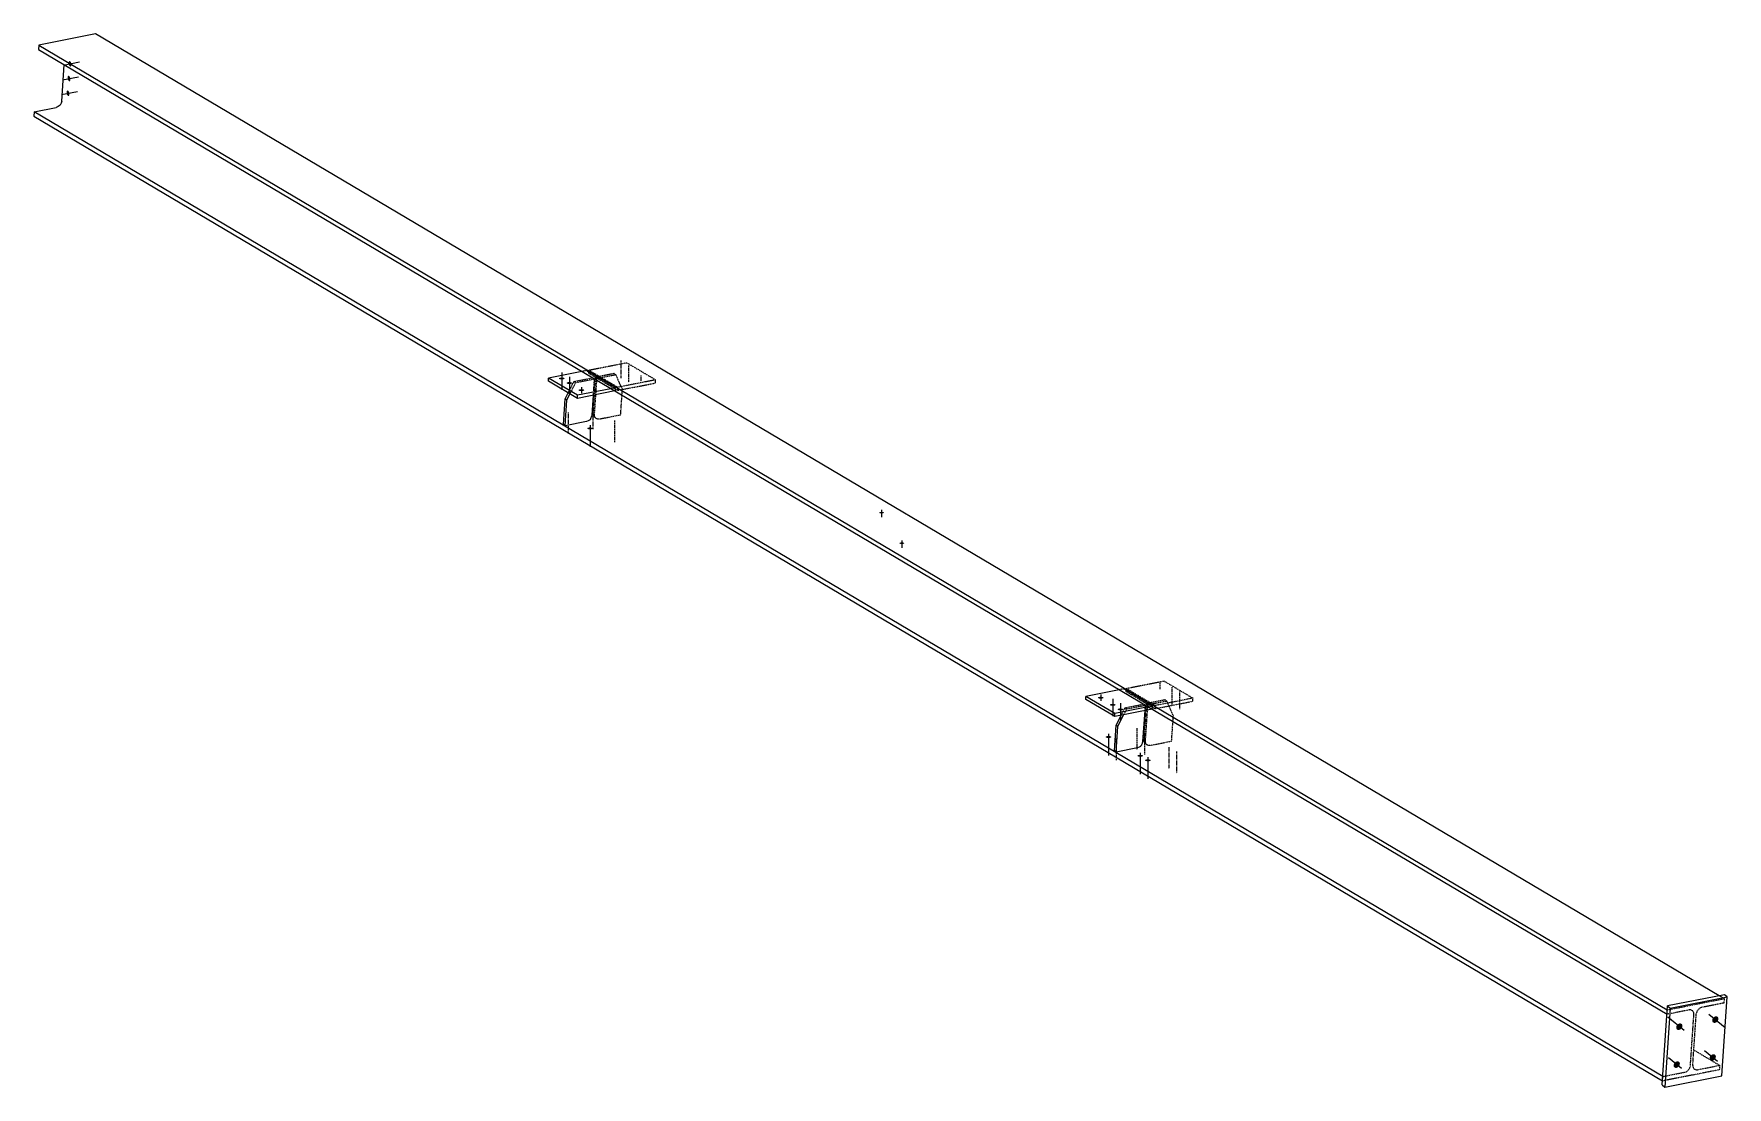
# Model space of a CAD drawing. Header units: millimetres. Extents: x 9 to 67370, y 9 to 4911.
# Drawn here: x 13526 to 21267, y 96 to 4911 of the extents above; entities that cross this region are included whole.
import ezdxf

# ---------------------------------------------------------------- set-up
doc = ezdxf.new("R2010")
doc.units = ezdxf.units.MM
doc.linetypes.add('DXK_LINE_DOT2', pattern=[3.9198, 1.9599, -1.9599])
doc.layers.add('STÅL', color=7, linetype='Continuous')

msp = doc.modelspace()

# ---------------------------------------------------------------- hatches: boundary and pattern name
at = {"layer": 'STÅL', "linetype": 'Continuous'}
for points in [[(13696.8, 4775.5), (13697.2, 4772.8), (13697.3, 4770.2), (13697.1, 4767.8), (13696.7, 4765.6), (13696, 4763.9), (13695.1, 4762.6), (13693.9, 4761.8), (13692.7, 4761.5), (13691.4, 4761.8), (13690, 4762.7), (13688.7, 4764.1), (13687.4, 4765.9), (13686.4, 4768.1), (13685.5, 4770.5), (13684.8, 4773.2), (13684.4, 4775.8), (13684.3, 4778.4), (13684.5, 4780.9), (13684.9, 4783), (13685.6, 4784.8), (13686.6, 4786.1), (13687.7, 4786.9), (13688.9, 4787.1), (13690.3, 4786.8), (13691.6, 4786), (13693, 4784.6), (13694.2, 4782.8), (13695.3, 4780.6), (13696.2, 4778.1)], [(13687.7, 4641), (13688.1, 4638.4), (13688.2, 4635.7), (13688, 4633.3), (13687.6, 4631.2), (13686.8, 4629.4), (13685.9, 4628.1), (13684.8, 4627.3), (13683.6, 4627), (13682.2, 4627.3), (13680.9, 4628.2), (13679.5, 4629.6), (13678.3, 4631.4), (13677.2, 4633.6), (13676.3, 4636), (13675.7, 4638.7), (13675.3, 4641.3), (13675.2, 4644), (13675.3, 4646.4), (13675.8, 4648.5), (13676.5, 4650.3), (13677.4, 4651.6), (13678.5, 4652.4), (13679.8, 4652.7), (13681.1, 4652.3), (13682.5, 4651.5), (13683.8, 4650.1), (13685, 4648.3), (13686.1, 4646.1), (13687, 4643.7)], [(13692.2, 4708.3), (13692.6, 4705.6), (13692.7, 4703), (13692.6, 4700.6), (13692.1, 4698.4), (13691.4, 4696.6), (13690.5, 4695.3), (13689.4, 4694.5), (13688.1, 4694.3), (13686.8, 4694.6), (13685.4, 4695.5), (13684.1, 4696.8), (13682.9, 4698.6), (13681.8, 4700.8), (13680.9, 4703.3), (13680.3, 4705.9), (13679.9, 4708.6), (13679.7, 4711.2), (13679.9, 4713.6), (13680.4, 4715.8), (13681.1, 4717.5), (13682, 4718.9), (13683.1, 4719.6), (13684.4, 4719.9), (13685.7, 4719.6), (13687.1, 4718.7), (13688.4, 4717.4), (13689.6, 4715.5), (13690.7, 4713.4), (13691.6, 4710.9)], [(15939, 3331.3), (15936.3, 3331.4), (15933.7, 3331.7), (15931.3, 3332.1), (15929.3, 3332.8), (15927.7, 3333.5), (15926.6, 3334.4), (15926, 3335.3), (15926, 3336.2), (15926.6, 3337.1), (15927.7, 3338), (15929.3, 3338.7), (15931.3, 3339.3), (15933.7, 3339.8), (15936.3, 3340.1), (15939, 3340.2), (15941.7, 3340.1), (15944.2, 3339.8), (15946.6, 3339.3), (15948.6, 3338.7), (15950.2, 3338), (15951.3, 3337.1), (15951.9, 3336.2), (15951.9, 3335.3), (15951.3, 3334.4), (15950.2, 3333.5), (15948.6, 3332.8), (15946.6, 3332.1), (15944.2, 3331.7), (15941.7, 3331.4)], [(15974, 3310.6), (15971.3, 3310.7), (15968.7, 3310.9), (15966.3, 3311.4), (15964.3, 3312), (15962.7, 3312.8), (15961.6, 3313.6), (15961, 3314.5), (15961, 3315.5), (15961.6, 3316.4), (15962.7, 3317.2), (15964.3, 3318), (15966.3, 3318.6), (15968.7, 3319.1), (15971.3, 3319.4), (15974, 3319.5), (15976.7, 3319.4), (15979.2, 3319.1), (15981.6, 3318.6), (15983.6, 3318), (15985.2, 3317.2), (15986.3, 3316.4), (15986.9, 3315.5), (15986.9, 3314.5), (15986.3, 3313.6), (15985.2, 3312.8), (15983.6, 3312), (15981.6, 3311.4), (15979.2, 3310.9), (15976.7, 3310.7)], [(16029, 3278), (16026.3, 3278.1), (16023.7, 3278.4), (16021.3, 3278.8), (16019.3, 3279.5), (16017.7, 3280.2), (16016.6, 3281.1), (16016, 3282), (16016, 3282.9), (16016.6, 3283.8), (16017.7, 3284.7), (16019.3, 3285.4), (16021.3, 3286), (16023.7, 3286.5), (16026.3, 3286.8), (16029, 3286.9), (16031.7, 3286.8), (16034.2, 3286.5), (16036.6, 3286), (16038.6, 3285.4), (16040.2, 3284.7), (16041.3, 3283.8), (16041.9, 3282.9), (16041.9, 3282), (16041.3, 3281.1), (16040.2, 3280.2), (16038.6, 3279.5), (16036.6, 3278.8), (16034.2, 3278.4), (16031.7, 3278.1)], [(16068.1, 3103.1), (16065.4, 3103.2), (16062.8, 3103.5), (16060.5, 3104), (16058.5, 3104.6), (16056.9, 3105.4), (16055.8, 3106.2), (16055.2, 3107.1), (16055.2, 3108.1), (16055.8, 3109), (16056.9, 3109.8), (16058.5, 3110.6), (16060.5, 3111.2), (16062.8, 3111.7), (16065.4, 3111.9), (16068.1, 3112), (16070.8, 3111.9), (16073.4, 3111.7), (16075.8, 3111.2), (16077.8, 3110.6), (16079.4, 3109.8), (16080.5, 3109), (16081.1, 3108.1), (16081.1, 3107.1), (16080.5, 3106.2), (16079.4, 3105.4), (16077.8, 3104.6), (16075.8, 3104), (16073.4, 3103.5), (16070.8, 3103.2)], [(17400.8, 2718.7), (17398.5, 2718.8), (17396.3, 2719), (17394.3, 2719.4), (17392.6, 2719.9), (17391.2, 2720.6), (17390.3, 2721.3), (17389.8, 2722.1), (17389.8, 2722.8), (17390.3, 2723.6), (17391.2, 2724.3), (17392.6, 2725), (17394.3, 2725.5), (17396.3, 2725.9), (17398.5, 2726.1), (17400.8, 2726.2), (17403.1, 2726.1), (17405.2, 2725.9), (17407.2, 2725.5), (17408.9, 2725), (17410.3, 2724.3), (17411.2, 2723.6), (17411.7, 2722.8), (17411.7, 2722.1), (17411.2, 2721.3), (17410.3, 2720.6), (17408.9, 2719.9), (17407.2, 2719.4), (17405.2, 2719), (17403.1, 2718.8)], [(17493.4, 2579), (17491.1, 2579.1), (17488.9, 2579.3), (17486.9, 2579.7), (17485.2, 2580.2), (17483.9, 2580.9), (17482.9, 2581.6), (17482.4, 2582.4), (17482.4, 2583.2), (17482.9, 2583.9), (17483.9, 2584.6), (17485.2, 2585.3), (17486.9, 2585.8), (17488.9, 2586.2), (17491.1, 2586.4), (17493.4, 2586.5), (17495.7, 2586.4), (17497.9, 2586.2), (17499.9, 2585.8), (17501.6, 2585.3), (17502.9, 2584.6), (17503.8, 2583.9), (17504.3, 2583.2), (17504.3, 2582.4), (17503.8, 2581.6), (17502.9, 2580.9), (17501.6, 2580.2), (17499.9, 2579.7), (17497.9, 2579.3), (17495.7, 2579.1)], [(18402.7, 1871.8), (18400, 1871.9), (18397.4, 1872.2), (18395.1, 1872.6), (18393.1, 1873.3), (18391.5, 1874), (18390.4, 1874.9), (18389.8, 1875.8), (18389.8, 1876.7), (18390.4, 1877.6), (18391.5, 1878.5), (18393.1, 1879.2), (18395.1, 1879.8), (18397.4, 1880.3), (18400, 1880.6), (18402.7, 1880.7), (18405.4, 1880.6), (18408, 1880.3), (18410.4, 1879.8), (18412.4, 1879.2), (18414, 1878.5), (18415.1, 1877.6), (18415.7, 1876.7), (18415.7, 1875.8), (18415.1, 1874.9), (18414, 1874), (18412.4, 1873.3), (18410.4, 1872.6), (18408, 1872.2), (18405.4, 1871.9)], [(18457.7, 1839.2), (18455, 1839.3), (18452.4, 1839.6), (18450.1, 1840.1), (18448.1, 1840.7), (18446.5, 1841.4), (18445.4, 1842.3), (18444.8, 1843.2), (18444.8, 1844.1), (18445.4, 1845), (18446.5, 1845.9), (18448.1, 1846.6), (18450.1, 1847.2), (18452.4, 1847.7), (18455, 1848), (18457.7, 1848.1), (18460.4, 1848), (18463, 1847.7), (18465.4, 1847.2), (18467.4, 1846.6), (18469, 1845.9), (18470.1, 1845), (18470.7, 1844.1), (18470.7, 1843.2), (18470.1, 1842.3), (18469, 1841.4), (18467.4, 1840.7), (18465.4, 1840.1), (18463, 1839.6), (18460.4, 1839.3)], [(18492.7, 1818.5), (18490, 1818.6), (18487.4, 1818.9), (18485.1, 1819.3), (18483.1, 1819.9), (18481.5, 1820.7), (18480.4, 1821.5), (18479.8, 1822.5), (18479.8, 1823.4), (18480.4, 1824.3), (18481.5, 1825.1), (18483.1, 1825.9), (18485.1, 1826.5), (18487.4, 1827), (18490, 1827.3), (18492.7, 1827.4), (18495.4, 1827.3), (18498, 1827), (18500.4, 1826.5), (18502.4, 1825.9), (18504, 1825.1), (18505.1, 1824.3), (18505.7, 1823.4), (18505.7, 1822.5), (18505.1, 1821.5), (18504, 1820.7), (18502.4, 1819.9), (18500.4, 1819.3), (18498, 1818.9), (18495.4, 1818.6)], [(18438.6, 1692.4), (18435.9, 1692.5), (18433.3, 1692.7), (18430.9, 1693.2), (18428.9, 1693.8), (18427.3, 1694.6), (18426.2, 1695.4), (18425.6, 1696.3), (18425.6, 1697.3), (18426.2, 1698.2), (18427.3, 1699), (18428.9, 1699.8), (18430.9, 1700.4), (18433.3, 1700.9), (18435.9, 1701.2), (18438.6, 1701.3), (18441.3, 1701.2), (18443.8, 1700.9), (18446.2, 1700.4), (18448.2, 1699.8), (18449.8, 1699), (18450.9, 1698.2), (18451.5, 1697.3), (18451.5, 1696.3), (18450.9, 1695.4), (18449.8, 1694.6), (18448.2, 1693.8), (18446.2, 1693.2), (18443.8, 1692.7), (18441.3, 1692.5)], [(18583.6, 1606.5), (18580.9, 1606.6), (18578.3, 1606.8), (18575.9, 1607.3), (18573.9, 1607.9), (18572.3, 1608.7), (18571.2, 1609.5), (18570.6, 1610.4), (18570.6, 1611.4), (18571.2, 1612.3), (18572.3, 1613.1), (18573.9, 1613.9), (18575.9, 1614.5), (18578.3, 1615), (18580.9, 1615.3), (18583.6, 1615.4), (18586.3, 1615.3), (18588.8, 1615), (18591.2, 1614.5), (18593.2, 1613.9), (18594.8, 1613.1), (18595.9, 1612.3), (18596.5, 1611.4), (18596.5, 1610.4), (18595.9, 1609.5), (18594.8, 1608.7), (18593.2, 1607.9), (18591.2, 1607.3), (18588.8, 1606.8), (18586.3, 1606.6)], [(18618.6, 1585.7), (18615.9, 1585.8), (18613.3, 1586.1), (18610.9, 1586.6), (18608.9, 1587.2), (18607.3, 1588), (18606.2, 1588.8), (18605.6, 1589.7), (18605.6, 1590.6), (18606.2, 1591.6), (18607.3, 1592.4), (18608.9, 1593.2), (18610.9, 1593.8), (18613.3, 1594.2), (18615.9, 1594.5), (18618.6, 1594.6), (18621.3, 1594.5), (18623.8, 1594.2), (18626.2, 1593.8), (18628.2, 1593.2), (18629.8, 1592.4), (18630.9, 1591.6), (18631.5, 1590.6), (18631.5, 1589.7), (18630.9, 1588.8), (18629.8, 1588), (18628.2, 1587.2), (18626.2, 1586.6), (18623.8, 1586.1), (18621.3, 1585.8)], [(21038.2, 380.4), (21040.6, 382.8), (21043.3, 384.8), (21046.2, 386.3), (21049.2, 387.2), (21052.2, 387.4), (21054.9, 386.9), (21057.4, 385.8), (21059.4, 384.2), (21061, 382), (21061.9, 379.3), (21062.3, 376.4), (21062, 373.3), (21061.2, 370.2), (21059.7, 367.1), (21057.7, 364.3), (21055.3, 361.8), (21052.6, 359.8), (21049.7, 358.3), (21046.7, 357.5), (21043.8, 357.3), (21041, 357.7), (21038.6, 358.8), (21036.5, 360.5), (21035, 362.7), (21034, 365.3), (21033.6, 368.2), (21033.9, 371.3), (21034.8, 374.5), (21036.2, 377.5)], [(21202.8, 412.8), (21205.2, 415.3), (21207.9, 417.3), (21210.8, 418.8), (21213.8, 419.7), (21216.7, 419.9), (21219.5, 419.4), (21221.9, 418.3), (21224, 416.6), (21225.5, 414.4), (21226.5, 411.8), (21226.8, 408.9), (21226.6, 405.8), (21225.7, 402.7), (21224.2, 399.6), (21222.3, 396.8), (21219.9, 394.3), (21217.2, 392.3), (21214.2, 390.8), (21211.3, 390), (21208.3, 389.8), (21205.6, 390.2), (21203.1, 391.3), (21201.1, 393), (21199.5, 395.2), (21198.6, 397.8), (21198.2, 400.7), (21198.5, 403.8), (21199.3, 407), (21200.8, 410)], [(21191, 239.5), (21193.4, 242), (21196.1, 244), (21199, 245.4), (21202, 246.3), (21204.9, 246.5), (21207.7, 246.1), (21210.1, 245), (21212.2, 243.3), (21213.7, 241.1), (21214.7, 238.5), (21215.1, 235.6), (21214.8, 232.4), (21213.9, 229.3), (21212.5, 226.2), (21210.5, 223.4), (21208.1, 221), (21205.4, 218.9), (21202.5, 217.5), (21199.5, 216.6), (21196.5, 216.4), (21193.8, 216.9), (21191.3, 217.9), (21189.3, 219.6), (21187.7, 221.8), (21186.8, 224.4), (21186.4, 227.4), (21186.7, 230.5), (21187.6, 233.6), (21189, 236.7)], [(21026.4, 207), (21028.8, 209.5), (21031.5, 211.5), (21034.5, 213), (21037.5, 213.8), (21040.4, 214), (21043.1, 213.6), (21045.6, 212.5), (21047.6, 210.8), (21049.2, 208.6), (21050.1, 206), (21050.5, 203.1), (21050.2, 200), (21049.4, 196.8), (21047.9, 193.8), (21045.9, 190.9), (21043.6, 188.5), (21040.8, 186.4), (21037.9, 185), (21034.9, 184.1), (21032, 183.9), (21029.2, 184.4), (21026.8, 185.5), (21024.7, 187.1), (21023.2, 189.3), (21022.2, 192), (21021.9, 194.9), (21022.1, 198), (21023, 201.1), (21024.5, 204.2)]]:
    msp.add_hatch(color=96, dxfattribs=at).paths.add_polyline_path(points)

# ---------------------------------------------------------------- linework, layer by layer
at = {"layer": 'STÅL', "color": 2, "linetype": 'Continuous'}
for p, q in [((13807.4, 4911.3), (13547.6, 4860)), ((21230.5, 513.9), (13807.4, 4911.3)), ((13547.6, 4860), (13546.2, 4839.7)), ((13546.2, 4839.7), (20991.7, 429)), ((13547.6, 4860), (20993.1, 449.3)), ((13653, 4604.1), (13664.3, 4769.8)), ((13526.9, 4555.2), (13628, 4575.1)), ((13637.1, 4578.7), (13628, 4575.1)), ((13645, 4585.5), (13637.1, 4578.7)), ((13650.6, 4594.4), (13645, 4585.5)), ((13653, 4604.1), (13650.6, 4594.4)), ((13526.9, 4555.2), (13525.5, 4534.8)), ((13525.5, 4534.8), (20971, 124.1)), ((20972.4, 144.5), (13526.9, 4555.2)), ((16031, 3367.7), (15878.2, 3337.6)), ((15878.2, 3323.5), (15878.2, 3337.6)), ((16010.7, 3259.1), (15878.2, 3337.6)), ((16010.7, 3245), (15878.2, 3323.5)), ((15954.8, 3242.5), (15968.4, 3270)), ((15962.2, 3236.4), (15976.5, 3265.2)), ((16163.5, 3289.2), (16010.7, 3259.1)), ((16181.3, 3278.7), (16010.7, 3245)), ((16010.7, 3245), (16010.7, 3259.1)), ((16077.2, 3168), (16083.4, 3259.3)), ((15946.8, 3125.9), (15954.8, 3242.5)), ((15954.3, 3119.8), (15962.2, 3236.4)), ((15962.2, 3236.4), (15954.8, 3242.5)), ((15954.3, 3119.8), (15946.8, 3125.9)), ((16052.1, 3139.1), (15954.3, 3119.8)), ((16059.4, 3141.8), (16052.1, 3139.1)), ((16065.4, 3145.9), (16059.4, 3141.8)), ((16071.3, 3152.4), (16066.6, 3146.9)), ((16072.2, 3153.9), (16075.5, 3160.3)), ((16075.5, 3160.3), (16077.2, 3168)), ((18487.2, 1912.7), (18334.4, 1882.5)), ((18334.4, 1868.4), (18334.4, 1882.5)), ((18466.9, 1804), (18334.4, 1882.5)), ((18466.9, 1789.9), (18334.4, 1868.4)), ((18619.7, 1834.2), (18466.9, 1804)), ((18637.6, 1823.6), (18466.9, 1789.9)), ((18466.9, 1789.9), (18466.9, 1804)), ((18473.5, 1750.4), (18496, 1795.7)), ((18480.9, 1744.3), (18507.7, 1798)), ((18595.9, 1675.9), (18605.5, 1817.3)), ((18465.6, 1633.9), (18473.5, 1750.4)), ((18473, 1627.7), (18480.9, 1744.3)), ((18480.9, 1744.3), (18473.5, 1750.4)), ((18473, 1627.7), (18465.6, 1633.9)), ((18570.9, 1647), (18473, 1627.7)), ((18578.2, 1649.7), (18570.9, 1647)), ((18584.2, 1653.8), (18578.2, 1649.7)), ((18590.1, 1660.3), (18585.3, 1654.8)), ((18591, 1661.8), (18594.3, 1668.2)), ((18594.3, 1668.2), (18595.9, 1675.9)), ((20969.8, 106.2), (20994.3, 467.3)), ((21254.1, 518.6), (20994.3, 467.3)), ((20994.3, 467.3), (21006.7, 457.1)), ((21006.7, 457.1), (21266.5, 508.4)), ((21242, 147.3), (21266.5, 508.4)), ((21266.5, 508.4), (21254.1, 518.6)), ((21006.7, 457.1), (20982.2, 96)), ((20991.7, 429), (20993.1, 449.3)), ((20969.8, 106.2), (20982.2, 96)), ((20971, 124.1), (20972.4, 144.5)), ((20982.2, 96), (21242, 147.3))]:
    msp.add_line(p, q, dxfattribs=at)
at = {"layer": 'STÅL', "color": 96, "linetype": 'Continuous'}
for p, q in [((13660.5, 4768.3), (13734.1, 4782.9)), ((13651.4, 4633.9), (13725, 4648.4)), ((13655.9, 4701.1), (13729.5, 4715.6)), ((15939, 3363.9), (15939, 3284.1)), ((15974, 3343.2), (15974, 3263.3)), ((16029, 3296.5), (16029, 3268.3)), ((16068.1, 3121.7), (16068.1, 3023)), ((17400.8, 2734.7), (17400.8, 2701.3)), ((17493.4, 2595), (17493.4, 2561.6)), ((18402.7, 1890.3), (18402.7, 1862.1)), ((18457.7, 1871.8), (18457.7, 1792)), ((18492.7, 1851.1), (18492.7, 1771.2)), ((18438.6, 1710.9), (18438.6, 1612.2)), ((18583.6, 1625), (18583.6, 1526.3)), ((18618.6, 1604.3), (18618.6, 1505.6)), ((21069.8, 354.3), (20995.9, 415.2)), ((21183.2, 428.9), (21257.2, 368.1)), ((21222.6, 213.5), (21163.5, 262.1)), ((21058, 181), (20999, 229.6))]:
    msp.add_line(p, q, dxfattribs=at)
at = {"layer": 'STÅL', "color": 7, "linetype": 'DXK_LINE_DOT2'}
for p, q in [((16062.2, 3373.9), (16235.4, 3408.1)), ((16235.4, 3408.1), (16367.9, 3329.6)), ((15994.3, 3322), (16080.9, 3339.1)), ((16088.4, 3332.9), (16001.8, 3315.8)), ((16051.4, 3371.8), (16031, 3367.7)), ((16051.4, 3371.8), (16183.9, 3293.3)), ((16062.2, 3359.8), (16062.2, 3373.9)), ((16194.7, 3295.4), (16062.2, 3373.9)), ((16062.2, 3359.8), (16194.7, 3281.3)), ((16080.9, 3339.1), (16088.4, 3332.9)), ((16092.3, 3341.3), (16081.1, 3176.3)), ((16083.4, 3259.3), (16088.4, 3332.9)), ((16088.5, 3170.2), (16099.7, 3335.2)), ((16178.9, 3358.4), (16092.3, 3341.3)), ((16099.7, 3335.2), (16092.3, 3341.3)), ((16186.3, 3352.3), (16099.7, 3335.2)), ((16178.9, 3358.4), (16186.3, 3352.3)), ((16216, 3286.5), (16186.3, 3352.3)), ((16367.9, 3329.6), (16194.7, 3295.4)), ((16367.9, 3315.5), (16367.9, 3329.6)), ((15968.4, 3270), (15994.3, 3322)), ((15976.5, 3265.2), (16001.8, 3315.8)), ((16001.8, 3315.8), (15994.3, 3322)), ((16183.9, 3293.3), (16163.5, 3289.2)), ((16183.9, 3279.2), (16181.3, 3278.7)), ((16183.9, 3279.2), (16183.9, 3293.3)), ((16194.7, 3281.3), (16367.9, 3315.5)), ((16194.7, 3281.3), (16194.7, 3295.4)), ((16208.1, 3169.9), (16216, 3286.5)), ((16081.1, 3176.3), (16081.7, 3169.1)), ((16066.2, 3146.5), (16065.4, 3145.9)), ((16066.2, 3146.5), (16066.6, 3146.9)), ((16071.7, 3152.9), (16071.3, 3152.4)), ((16071.7, 3152.9), (16072.2, 3153.9)), ((16081.7, 3169.1), (16084.6, 3163)), ((16084.6, 3163), (16089.4, 3158.7)), ((16089.1, 3163), (16088.5, 3170.2)), ((16092, 3156.9), (16089.1, 3163)), ((16089.4, 3158.7), (16096.8, 3152.5)), ((16096.8, 3152.5), (16092, 3156.9)), ((16103.1, 3150.4), (16096.8, 3152.5)), ((16110.2, 3150.6), (16103.1, 3150.4)), ((16110.2, 3150.6), (16208.1, 3169.9)), ((18518.5, 1918.8), (18691.7, 1953)), ((18691.7, 1953), (18824.2, 1874.5)), ((18507.6, 1916.7), (18487.2, 1912.7)), ((18507.6, 1916.7), (18640.1, 1838.2)), ((18518.5, 1904.7), (18518.5, 1918.8)), ((18651, 1840.3), (18518.5, 1918.8)), ((18518.5, 1904.7), (18651, 1826.2)), ((18697.6, 1866.3), (18611, 1849.2)), ((18705.1, 1860.2), (18618.5, 1843.1)), ((18824.2, 1874.5), (18651, 1840.3)), ((18651, 1826.2), (18824.2, 1860.4)), ((18697.6, 1866.3), (18705.1, 1860.2)), ((18734.8, 1794.4), (18705.1, 1860.2)), ((18824.2, 1860.4), (18824.2, 1874.5)), ((18496, 1795.7), (18513.1, 1829.9)), ((18507.7, 1798), (18520.5, 1823.7)), ((18513.1, 1829.9), (18599.7, 1847)), ((18520.5, 1823.7), (18513.1, 1829.9)), ((18607.1, 1840.8), (18520.5, 1823.7)), ((18599.7, 1847), (18607.1, 1840.8)), ((18611, 1849.2), (18599.8, 1684.2)), ((18605.5, 1817.3), (18607.1, 1840.8)), ((18607.3, 1678.1), (18618.5, 1843.1)), ((18618.5, 1843.1), (18611, 1849.2)), ((18640.1, 1838.2), (18619.7, 1834.2)), ((18640.1, 1824.1), (18637.6, 1823.6)), ((18640.1, 1824.1), (18640.1, 1838.2)), ((18651, 1826.2), (18651, 1840.3)), ((18726.9, 1677.8), (18734.8, 1794.4)), ((18584.9, 1654.4), (18584.2, 1653.8)), ((18584.9, 1654.4), (18585.3, 1654.8)), ((18590.5, 1660.8), (18590.1, 1660.3)), ((18590.5, 1660.8), (18591, 1661.8)), ((18599.8, 1684.2), (18600.5, 1677)), ((18600.5, 1677), (18603.3, 1670.9)), ((18603.3, 1670.9), (18608.1, 1666.6)), ((18607.9, 1670.9), (18607.3, 1678.1)), ((18610.8, 1664.8), (18607.9, 1670.9)), ((18608.1, 1666.6), (18615.6, 1660.4)), ((18615.6, 1660.4), (18610.8, 1664.8)), ((18621.9, 1658.3), (18615.6, 1660.4)), ((18629, 1658.5), (18621.9, 1658.3)), ((18629, 1658.5), (18726.9, 1677.8)), ((20993.1, 449.3), (21252.9, 500.6)), ((21251.5, 480.3), (21150.4, 460.4)), ((21252.9, 500.6), (21230.5, 513.9)), ((21252.9, 500.6), (21251.5, 480.3)), ((21092.8, 449), (20991.7, 429)), ((21101.7, 448.9), (21092.8, 449)), ((21098.5, 193.4), (21114.6, 429.2)), ((21108.9, 445.1), (21101.7, 448.9)), ((21113.4, 438.2), (21108.9, 445.1)), ((21109.4, 195.6), (21125.4, 431.3)), ((21114.6, 429.2), (21113.4, 438.2)), ((21127.8, 441), (21125.4, 431.3)), ((21133.4, 449.9), (21127.8, 441)), ((21141.4, 456.7), (21133.4, 449.9)), ((21150.4, 460.4), (21141.4, 456.7)), ((21114.1, 265.7), (21232.2, 195.8)), ((21230.8, 175.4), (20971, 124.1)), ((20972.4, 144.5), (21073.5, 164.4)), ((21073.5, 164.4), (21082.6, 168.1)), ((21082.6, 168.1), (21090.5, 174.8)), ((21090.5, 174.8), (21096.1, 183.8)), ((21096.1, 183.8), (21098.5, 193.4)), ((21109.4, 195.6), (21110.5, 186.6)), ((21110.5, 186.6), (21115, 179.7)), ((21115, 179.7), (21122.3, 175.9)), ((21122.3, 175.9), (21131.1, 175.8)), ((21131.1, 175.8), (21232.2, 195.8)), ((21232.2, 195.8), (21230.8, 175.4))]:
    msp.add_line(p, q, dxfattribs=at)
at = {"layer": 'STÅL', "color": 96, "linetype": 'DXK_LINE_DOT2'}
for p, q in [((16209.6, 3417.4), (16209.6, 3337.5)), ((16244.6, 3396.6), (16244.6, 3316.8)), ((16299.6, 3350), (16299.6, 3321.8)), ((15968.1, 3180.9), (15968.1, 3082.3)), ((16080.7, 3203.2), (16080.7, 3104.5)), ((16180.7, 3143.9), (16180.7, 3045.2)), ((18673.4, 1943.8), (18673.4, 1915.6)), ((18728.4, 1925.3), (18728.4, 1845.4)), ((18763.4, 1904.5), (18763.4, 1824.7)), ((18568.5, 1736.6), (18568.5, 1637.9)), ((18603.5, 1715.8), (18603.5, 1617.2)), ((18473.6, 1690.2), (18473.6, 1591.5)), ((18713.5, 1650.7), (18713.5, 1552)), ((18748.5, 1629.9), (18748.5, 1531.3))]:
    msp.add_line(p, q, dxfattribs=at)

doc.saveas('drawing.dxf')
